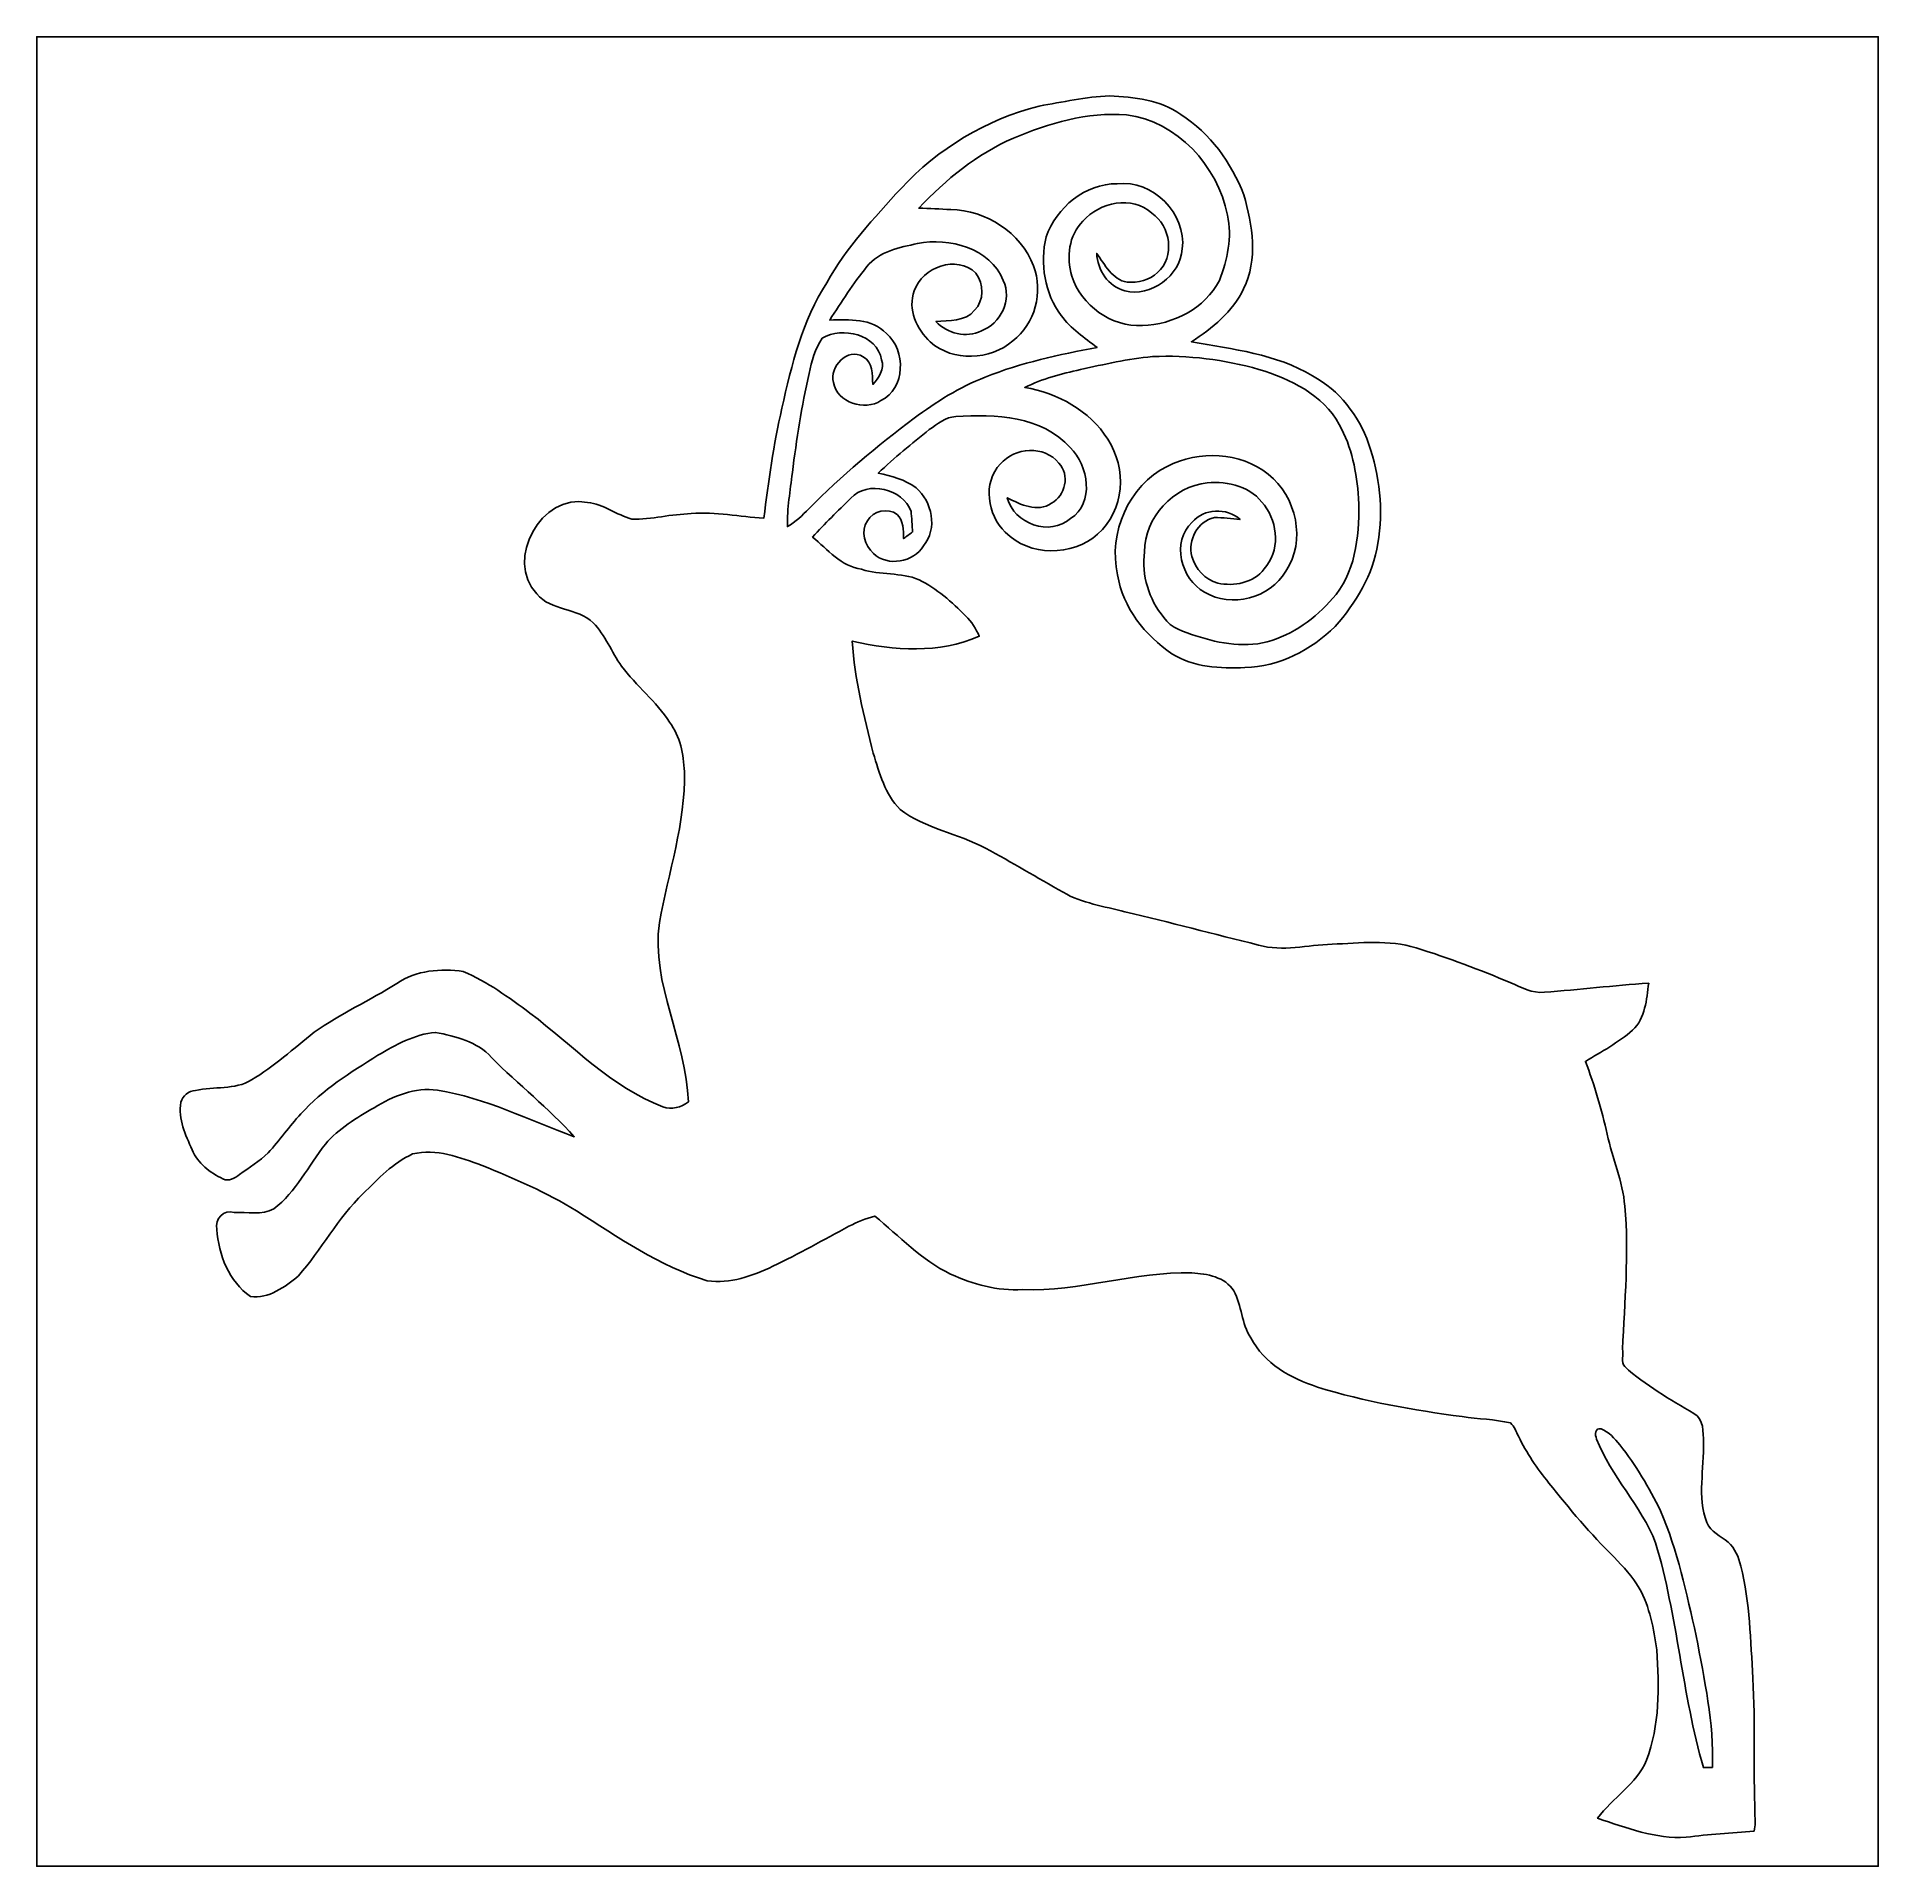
# Model space of a CAD drawing. Header units: centimetres. Extents: x -16.8 to 16.8, y -16.7 to 16.7.
import ezdxf

# ---------------------------------------------------------------- set-up
doc = ezdxf.new("R2010")
doc.units = ezdxf.units.CM
doc.header["$MEASUREMENT"] = 0
doc.layers.add('Layer 1', color=7, linetype='Continuous')

msp = doc.modelspace()

# ---------------------------------------------------------------- linework, layer by layer
at = {"layer": 'Layer 1', "color": 7}
for points, knots in [([(-16.77458, 16.66875), (-16.77458, 16.66875), (16.77458, 16.66875), (16.77458, 16.66875), (16.77458, 16.66875), (16.77458, 16.66875), (16.77458, -16.66875), (16.77458, -16.66875), (16.77458, -16.66875), (16.77458, -16.66875), (-16.77458, -16.66875), (-16.77458, -16.66875), (-16.77458, -16.66875), (-16.77458, -16.66875), (-16.77458, 16.66875), (-16.77458, 16.66875), (-16.77458, 16.66875), (-16.77458, 16.66875), (-16.77458, 16.66875), (-16.77458, 16.66875)], [0, 0, 0, 0, 0.16666667, 0.16666667, 0.16666667, 0.16666667, 0.33333333, 0.33333333, 0.33333333, 0.33333333, 0.5, 0.5, 0.5, 0.5, 0.66666667, 0.66666667, 0.66666667, 0.66666667, 1, 1, 1, 1]), ([(1.48766, 15.40792), (0.5267, 15.16274), (-0.35454, 14.63322), (-1.02941, 13.90615), (-1.02941, 13.90615), (-1.51624, 13.36357), (-2.03059, 12.8337), (-2.38019, 12.18777), (-2.38019, 12.18777), (-2.82434, 11.49879), (-3.02401, 10.69093), (-3.19969, 9.90071), (-3.19969, 9.90071), (-3.35386, 9.23996), (-3.43958, 8.5665), (-3.52884, 7.89446), (-3.52884, 7.89446), (-3.96946, 7.92057), (-4.40619, 8.02005), (-4.84964, 7.97913), (-4.84964, 7.97913), (-5.21406, 7.97172), (-5.57107, 7.87259), (-5.93584, 7.87788), (-5.93584, 7.87788), (-6.21206, 7.95831), (-6.44701, 8.15446), (-6.74053, 8.18515), (-6.74053, 8.18515), (-7.58472, 8.35131), (-8.25218, 7.14234), (-7.66551, 6.51545), (-7.66551, 6.51545), (-7.40234, 6.20324), (-6.92714, 6.27168), (-6.63857, 5.99122), (-6.63857, 5.99122), (-6.41632, 5.76368), (-6.30449, 5.45712), (-6.12105, 5.20136), (-6.12105, 5.20136), (-5.85188, 4.84011), (-5.48781, 4.55895), (-5.24439, 4.17689), (-5.24439, 4.17689), (-5.05284, 3.91936), (-4.98828, 3.59339), (-4.97664, 3.27872), (-4.97664, 3.27872), (-4.95265, 2.33892), (-5.26909, 1.44216), (-5.43101, 0.52776), (-5.43101, 0.52776), (-5.58694, -0.60466), (-4.93642, -1.62701), (-4.90361, -2.74038), (-4.90361, -2.74038), (-5.0359, -2.84057), (-5.207, -2.89031), (-5.36787, -2.82893), (-5.36787, -2.82893), (-6.30731, -2.47368), (-7.00299, -1.71556), (-7.78933, -1.12289), (-7.78933, -1.12289), (-8.17457, -0.84138), (-8.56156, -0.54892), (-9.0043, -0.36336), (-9.0043, -0.36336), (-9.40964, -0.30833), (-9.86578, -0.33937), (-10.21292, -0.58103), (-10.21292, -0.58103), (-10.70681, -0.89323), (-11.24338, -1.13489), (-11.72175, -1.47249), (-11.72175, -1.47249), (-12.09569, -1.76953), (-12.44988, -2.09621), (-12.86298, -2.33962), (-12.86298, -2.33962), (-13.16743, -2.52871), (-13.54702, -2.45463), (-13.88145, -2.53153), (-13.88145, -2.53153), (-14.00634, -2.53753), (-14.11887, -2.62925), (-14.15027, -2.74849), (-14.15027, -2.74849), (-14.19966, -3.05364), (-14.06666, -3.34222), (-13.94601, -3.61315), (-13.94601, -3.61315), (-13.84441, -3.86186), (-13.61828, -4.02978), (-13.38404, -4.14338), (-13.38404, -4.14338), (-13.27644, -4.20088), (-13.16955, -4.12186), (-13.081, -4.06541), (-13.081, -4.06541), (-12.90532, -3.93594), (-12.71764, -3.81988), (-12.55995, -3.66818), (-12.55995, -3.66818), (-12.35216, -3.43958), (-12.17507, -3.18488), (-11.96269, -2.96016), (-11.96269, -2.96016), (-11.56935, -2.51707), (-11.05747, -2.20592), (-10.56146, -1.89195), (-10.56146, -1.89195), (-10.23655, -1.70004), (-9.89506, -1.50707), (-9.51054, -1.47602), (-9.51054, -1.47602), (-9.14576, -1.54446), (-8.74854, -1.64112), (-8.49101, -1.92899), (-8.49101, -1.92899), (-8.00453, -2.42711), (-7.44538, -2.85256), (-6.98394, -3.37467), (-6.98394, -3.37467), (-7.80768, -3.07834), (-8.59966, -2.66488), (-9.47349, -2.5273), (-9.47349, -2.5273), (-9.88907, -2.46874), (-10.28277, -2.63701), (-10.62919, -2.84621), (-10.62919, -2.84621), (-10.94952, -3.03071), (-11.27443, -3.22615), (-11.51749, -3.51014), (-11.51749, -3.51014), (-11.82688, -3.90525), (-12.04771, -4.38185), (-12.45658, -4.69018), (-12.45658, -4.69018), (-12.67636, -4.81083), (-12.94059, -4.74204), (-13.1766, -4.75756), (-13.1766, -4.75756), (-13.36816, -4.68595), (-13.54102, -4.88103), (-13.4941, -5.06342), (-13.4941, -5.06342), (-13.46694, -5.52274), (-13.27326, -6.01698), (-12.88309, -6.28615), (-12.88309, -6.28615), (-12.55113, -6.33659), (-12.25162, -6.10799), (-12.00856, -5.91326), (-12.00856, -5.91326), (-11.59016, -5.43384), (-11.29136, -4.85458), (-10.82922, -4.41113), (-10.82922, -4.41113), (-10.55158, -4.14514), (-10.28418, -3.8481), (-9.92752, -3.69006), (-9.92752, -3.69006), (-9.49819, -3.58599), (-9.06286, -3.75038), (-8.6614, -3.8989), (-8.6614, -3.8989), (-8.0712, -4.1335), (-7.48947, -4.39667), (-6.94373, -4.72299), (-6.94373, -4.72299), (-6.18525, -5.20771), (-5.4289, -5.73405), (-4.55965, -6.00146), (-4.55965, -6.00146), (-4.14408, -6.06284), (-3.73415, -5.91185), (-3.36409, -5.73617), (-3.36409, -5.73617), (-2.89348, -5.50968), (-2.43734, -5.25568), (-1.97838, -5.00768), (-1.97838, -5.00768), (-1.82986, -4.92619), (-1.67005, -4.86728), (-1.50707, -4.82177), (-1.50707, -4.82177), (-1.05974, -5.18901), (-0.6544, -5.62257), (-0.12629, -5.87834), (-0.12629, -5.87834), (0.28081, -6.06778), (0.72919, -6.18843), (1.18181, -6.16091), (1.18181, -6.16091), (2.22426, -6.20077), (3.22968, -5.8293), (4.27037, -5.85823), (4.27037, -5.85823), (4.5466, -5.87269), (4.87433, -5.92878), (5.03379, -6.18384), (5.03379, -6.18384), (5.18301, -6.45125), (5.17243, -6.77968), (5.34247, -7.03968), (5.34247, -7.03968), (5.58835, -7.50958), (6.06954, -7.78051), (6.55814, -7.93644), (6.55814, -7.93644), (7.41574, -8.20737), (8.3058, -8.35484), (9.1948, -8.4769), (9.1948, -8.4769), (9.48831, -8.52029), (9.78747, -8.52452), (10.0771, -8.59155), (10.0771, -8.59155), (10.14765, -8.6554), (10.17799, -8.75065), (10.22174, -8.8332), (10.22174, -8.8332), (10.36391, -9.14259), (10.56358, -9.42058), (10.77419, -9.68657), (10.77419, -9.68657), (11.14884, -10.15541), (11.53513, -10.61685), (11.96234, -11.03912), (11.96234, -11.03912), (12.13485, -11.20916), (12.29325, -11.39437), (12.42236, -11.60039), (12.42236, -11.60039), (12.61251, -11.94576), (12.6873, -12.34158), (12.74057, -12.72822), (12.74057, -12.72822), (12.79102, -13.39991), (12.79172, -14.09947), (12.55395, -14.73906), (12.55395, -14.73906), (12.37192, -15.17756), (11.93518, -15.42274), (11.66248, -15.79668), (11.66248, -15.79668), (12.18565, -15.96566), (12.71764, -16.17768), (13.2775, -16.14276), (13.2775, -16.14276), (13.68813, -16.08561), (14.10194, -16.06303), (14.51434, -16.02881), (14.51434, -16.02881), (14.54115, -15.92686), (14.53092, -15.82067), (14.52915, -15.71696), (14.52915, -15.71696), (14.49917, -14.89322), (14.54009, -14.06842), (14.49176, -13.24539), (14.49176, -13.24539), (14.45013, -12.56101), (14.43849, -11.8685), (14.26986, -11.19999), (14.26986, -11.19999), (14.23529, -11.03842), (14.16614, -10.87473), (14.04338, -10.76149), (14.04338, -10.76149), (13.90474, -10.65318), (13.72235, -10.57804), (13.65215, -10.40483), (13.65215, -10.40483), (13.47223, -9.93563), (13.60734, -9.42904), (13.59217, -8.94186), (13.59217, -8.94186), (13.58829, -8.76441), (13.59782, -8.51853), (13.41755, -8.4201), (13.41755, -8.4201), (12.98293, -8.15763), (12.53278, -7.90998), (12.15707, -7.56426), (12.15707, -7.56426), (12.07629, -7.48524), (12.14473, -7.33672), (12.11827, -7.24994), (12.11827, -7.24994), (12.15249, -6.38034), (12.23786, -5.50827), (12.15813, -4.63868), (12.15813, -4.63868), (12.1218, -4.18747), (11.93165, -3.76978), (11.83816, -3.33093), (11.83816, -3.33093), (11.73586, -2.87937), (11.60604, -2.43381), (11.43952, -2.00201), (11.43952, -2.00201), (11.73445, -1.82563), (12.0396, -1.65982), (12.30101, -1.43475), (12.30101, -1.43475), (12.53666, -1.21109), (12.55148, -0.87701), (12.59311, -0.57785), (12.59311, -0.57785), (11.95881, -0.61771), (11.32805, -0.69709), (10.69446, -0.74119), (10.69446, -0.74119), (10.47291, -0.76694), (10.27818, -0.6537), (10.08274, -0.57256), (10.08274, -0.57256), (9.51759, -0.33267), (8.94221, -0.11536), (8.35589, 0.06668), (8.35589, 0.06668), (7.86095, 0.22013), (7.33319, 0.15522), (6.82484, 0.13229), (6.82484, 0.13229), (6.37893, 0.11959), (5.9249, -0.00847), (5.48464, 0.11818), (5.48464, 0.11818), (4.67254, 0.31574), (3.86503, 0.53199), (3.05117, 0.72249), (3.05117, 0.72249), (2.67159, 0.82691), (2.26907, 0.87771), (1.9237, 1.07915), (1.9237, 1.07915), (1.45133, 1.34585), (0.98601, 1.62489), (0.51047, 1.8856), (0.51047, 1.8856), (0.00423, 2.14736), (-0.58491, 2.24084), (-1.04704, 2.58727), (-1.04704, 2.58727), (-1.31763, 2.86385), (-1.4224, 3.25332), (-1.53635, 3.61209), (-1.53635, 3.61209), (-1.70498, 4.28413), (-1.87431, 4.96288), (-1.91664, 5.65644), (-1.91664, 5.65644), (-1.15711, 5.48252), (-0.33161, 5.42431), (0.39723, 5.74534), (0.39723, 5.74534), (0.3362, 5.88045), (0.25823, 6.00922), (0.15169, 6.11329), (0.15169, 6.11329), (-0.10231, 6.3687), (-0.37747, 6.61282), (-0.70132, 6.7758), (-0.70132, 6.7758), (-1.03188, 6.91621), (-1.40829, 6.84953), (-1.74766, 6.96595), (-1.74766, 6.96595), (-2.12196, 7.01746), (-2.36502, 7.32896), (-2.6416, 7.55156), (-2.6416, 7.55156), (-2.419, 7.79745), (-2.18158, 8.02852), (-1.94416, 8.25923), (-1.94416, 8.25923), (-1.6383, 8.59296), (-0.9966, 8.43386), (-0.8442, 8.0204), (-0.8442, 8.0204), (-0.83749, 7.92692), (-0.82374, 7.73994), (-0.81703, 7.64646), (-0.81703, 7.64646), (-0.87277, 7.60589), (-0.92781, 7.56497), (-0.98284, 7.52404), (-0.98284, 7.52404), (-0.98601, 7.67503), (-0.98002, 7.85389), (-1.10208, 7.96431), (-1.10208, 7.96431), (-1.26471, 8.09202), (-1.54129, 8.03099), (-1.63971, 7.84895), (-1.63971, 7.84895), (-1.77412, 7.66445), (-1.69016, 7.39563), (-1.53282, 7.25135), (-1.53282, 7.25135), (-1.27176, 7.00828), (-0.80151, 7.0933), (-0.61807, 7.39105), (-0.61807, 7.39105), (-0.36089, 7.70008), (-0.45967, 8.20244), (-0.75494, 8.4522), (-0.75494, 8.4522), (-0.95779, 8.60143), (-1.20156, 8.66457), (-1.44321, 8.71643), (-1.44321, 8.71643), (-1.15217, 9.00218), (-0.8322, 9.25654), (-0.51364, 9.51054), (-0.51364, 9.51054), (-0.36654, 9.61108), (-0.21943, 9.74337), (-0.0321, 9.7469), (-0.0321, 9.7469), (0.68862, 9.79876), (1.53529, 9.76136), (2.05528, 9.18175), (2.05528, 9.18175), (2.38901, 8.85437), (2.49696, 8.17527), (2.06093, 7.88811), (2.06093, 7.88811), (1.68416, 7.56179), (1.02517, 7.78933), (0.90664, 8.26841), (0.90664, 8.26841), (1.14759, 8.14211), (1.45486, 7.99818), (1.71097, 8.16751), (1.71097, 8.16751), (1.96427, 8.30262), (2.05493, 8.68927), (1.84467, 8.90058), (1.84467, 8.90058), (1.58785, 9.22655), (1.03752, 9.19268), (0.78176, 8.884), (0.78176, 8.884), (0.45191, 8.54569), (0.54398, 7.95196), (0.87136, 7.64434), (0.87136, 7.64434), (1.30916, 7.19349), (2.08915, 7.19384), (2.55376, 7.60589), (2.55376, 7.60589), (3.04518, 8.03099), (3.08751, 8.80886), (2.73861, 9.33415), (2.73861, 9.33415), (2.41088, 9.86226), (1.82421, 10.17058), (1.22555, 10.2803), (1.22555, 10.2803), (1.54623, 10.43587), (1.89265, 10.52724), (2.23943, 10.6045), (2.23943, 10.6045), (2.673, 10.69904), (3.10656, 10.80347), (3.55, 10.84051), (3.55, 10.84051), (4.20405, 10.87332), (4.86128, 10.78406), (5.49134, 10.60873), (5.49134, 10.60873), (6.06037, 10.43481), (6.65903, 10.14942), (6.95572, 9.60332), (6.95572, 9.60332), (7.18608, 9.19586), (7.27287, 8.72349), (7.30744, 8.26135), (7.30744, 8.26135), (7.32614, 7.65916), (7.28133, 7.00405), (6.89716, 6.50769), (6.89716, 6.50769), (6.59201, 6.13234), (6.1916, 5.81907), (5.72805, 5.66737), (5.72805, 5.66737), (5.27614, 5.52097), (4.78614, 5.61093), (4.34516, 5.75098), (4.34516, 5.75098), (4.13561, 5.82683), (3.88796, 5.88469), (3.76026, 6.08753), (3.76026, 6.08753), (3.48156, 6.41667), (3.35315, 6.85659), (3.40642, 7.28416), (3.40642, 7.28416), (3.4103, 7.91281), (3.93171, 8.47055), (4.55154, 8.54322), (4.55154, 8.54322), (4.93113, 8.57603), (5.36716, 8.46455), (5.59153, 8.13082), (5.59153, 8.13082), (5.84376, 7.80097), (5.87939, 7.29121), (5.58659, 6.97265), (5.58659, 6.97265), (5.39679, 6.71654), (5.03696, 6.64845), (4.74027, 6.71371), (4.74027, 6.71371), (4.51132, 6.77651), (4.33493, 6.97618), (4.26861, 7.20019), (4.26861, 7.20019), (4.19171, 7.493), (4.37621, 7.84296), (4.6796, 7.90857), (4.6796, 7.90857), (4.83588, 7.90751), (4.99322, 7.89199), (5.14914, 7.87541), (5.14914, 7.87541), (4.90291, 8.08884), (4.48839, 8.08073), (4.27637, 7.82355), (4.27637, 7.82355), (3.89467, 7.46548), (4.06753, 6.78462), (4.5018, 6.55002), (4.5018, 6.55002), (4.98546, 6.25016), (5.70054, 6.43749), (5.98029, 6.93103), (5.98029, 6.93103), (6.3567, 7.48136), (6.17679, 8.29416), (5.66279, 8.69668), (5.66279, 8.69668), (5.14985, 9.10943), (4.39808, 9.13306), (3.82164, 8.84061), (3.82164, 8.84061), (3.1182, 8.49066), (2.74214, 7.62423), (2.91677, 6.86611), (2.91677, 6.86611), (3.00955, 6.26463), (3.41701, 5.76192), (3.90807, 5.42608), (3.90807, 5.42608), (4.29966, 5.17737), (4.7879, 5.15267), (5.23804, 5.17525), (5.23804, 5.17525), (5.85682, 5.19289), (6.44878, 5.49063), (6.88164, 5.9242), (6.88164, 5.9242), (7.25805, 6.35247), (7.57026, 6.86611), (7.66127, 7.43726), (7.66127, 7.43726), (7.76005, 8.0451), (7.69338, 8.67481), (7.49124, 9.25477), (7.49124, 9.25477), (7.31167, 9.76983), (6.95219, 10.22632), (6.46994, 10.48985), (6.46994, 10.48985), (5.80284, 10.89448), (5.01438, 10.97245), (4.26332, 11.11038), (4.26332, 11.11038), (4.64044, 11.36086), (5.01509, 11.65401), (5.21159, 12.07488), (5.21159, 12.07488), (5.47899, 12.6111), (5.37351, 13.23728), (5.21794, 13.78938), (5.21794, 13.78938), (4.99075, 14.37428), (4.6041, 14.91121), (4.0707, 15.25235), (4.0707, 15.25235), (3.6957, 15.52504), (3.21627, 15.56667), (2.76931, 15.59242), (2.76931, 15.59242), (2.3368, 15.57479), (1.91311, 15.47918), (1.48766, 15.40792)], [0, 0, 0, 0, 0.00657895, 0.00657895, 0.00657895, 0.00657895, 0.01315789, 0.01315789, 0.01315789, 0.01315789, 0.01973684, 0.01973684, 0.01973684, 0.01973684, 0.02631579, 0.02631579, 0.02631579, 0.02631579, 0.03289474, 0.03289474, 0.03289474, 0.03289474, 0.03947368, 0.03947368, 0.03947368, 0.03947368, 0.04605263, 0.04605263, 0.04605263, 0.04605263, 0.05263158, 0.05263158, 0.05263158, 0.05263158, 0.05921053, 0.05921053, 0.05921053, 0.05921053, 0.06578947, 0.06578947, 0.06578947, 0.06578947, 0.07236842, 0.07236842, 0.07236842, 0.07236842, 0.07894737, 0.07894737, 0.07894737, 0.07894737, 0.08552632, 0.08552632, 0.08552632, 0.08552632, 0.09210526, 0.09210526, 0.09210526, 0.09210526, 0.09868421, 0.09868421, 0.09868421, 0.09868421, 0.10526316, 0.10526316, 0.10526316, 0.10526316, 0.11184211, 0.11184211, 0.11184211, 0.11184211, 0.11842105, 0.11842105, 0.11842105, 0.11842105, 0.125, 0.125, 0.125, 0.125, 0.13157895, 0.13157895, 0.13157895, 0.13157895, 0.13815789, 0.13815789, 0.13815789, 0.13815789, 0.14473684, 0.14473684, 0.14473684, 0.14473684, 0.15131579, 0.15131579, 0.15131579, 0.15131579, 0.15789474, 0.15789474, 0.15789474, 0.15789474, 0.16447368, 0.16447368, 0.16447368, 0.16447368, 0.17105263, 0.17105263, 0.17105263, 0.17105263, 0.17763158, 0.17763158, 0.17763158, 0.17763158, 0.18421053, 0.18421053, 0.18421053, 0.18421053, 0.19078947, 0.19078947, 0.19078947, 0.19078947, 0.19736842, 0.19736842, 0.19736842, 0.19736842, 0.20394737, 0.20394737, 0.20394737, 0.20394737, 0.21052632, 0.21052632, 0.21052632, 0.21052632, 0.21710526, 0.21710526, 0.21710526, 0.21710526, 0.22368421, 0.22368421, 0.22368421, 0.22368421, 0.23026316, 0.23026316, 0.23026316, 0.23026316, 0.23684211, 0.23684211, 0.23684211, 0.23684211, 0.24342105, 0.24342105, 0.24342105, 0.24342105, 0.25, 0.25, 0.25, 0.25, 0.25657895, 0.25657895, 0.25657895, 0.25657895, 0.26315789, 0.26315789, 0.26315789, 0.26315789, 0.26973684, 0.26973684, 0.26973684, 0.26973684, 0.27631579, 0.27631579, 0.27631579, 0.27631579, 0.28289474, 0.28289474, 0.28289474, 0.28289474, 0.28947368, 0.28947368, 0.28947368, 0.28947368, 0.29605263, 0.29605263, 0.29605263, 0.29605263, 0.30263158, 0.30263158, 0.30263158, 0.30263158, 0.30921053, 0.30921053, 0.30921053, 0.30921053, 0.31578947, 0.31578947, 0.31578947, 0.31578947, 0.32236842, 0.32236842, 0.32236842, 0.32236842, 0.32894737, 0.32894737, 0.32894737, 0.32894737, 0.33552632, 0.33552632, 0.33552632, 0.33552632, 0.34210526, 0.34210526, 0.34210526, 0.34210526, 0.34868421, 0.34868421, 0.34868421, 0.34868421, 0.35526316, 0.35526316, 0.35526316, 0.35526316, 0.36184211, 0.36184211, 0.36184211, 0.36184211, 0.36842105, 0.36842105, 0.36842105, 0.36842105, 0.375, 0.375, 0.375, 0.375, 0.38157895, 0.38157895, 0.38157895, 0.38157895, 0.38815789, 0.38815789, 0.38815789, 0.38815789, 0.39473684, 0.39473684, 0.39473684, 0.39473684, 0.40131579, 0.40131579, 0.40131579, 0.40131579, 0.40789474, 0.40789474, 0.40789474, 0.40789474, 0.41447368, 0.41447368, 0.41447368, 0.41447368, 0.42105263, 0.42105263, 0.42105263, 0.42105263, 0.42763158, 0.42763158, 0.42763158, 0.42763158, 0.43421053, 0.43421053, 0.43421053, 0.43421053, 0.44078947, 0.44078947, 0.44078947, 0.44078947, 0.44736842, 0.44736842, 0.44736842, 0.44736842, 0.45394737, 0.45394737, 0.45394737, 0.45394737, 0.46052632, 0.46052632, 0.46052632, 0.46052632, 0.46710526, 0.46710526, 0.46710526, 0.46710526, 0.47368421, 0.47368421, 0.47368421, 0.47368421, 0.48026316, 0.48026316, 0.48026316, 0.48026316, 0.48684211, 0.48684211, 0.48684211, 0.48684211, 0.49342105, 0.49342105, 0.49342105, 0.49342105, 0.5, 0.5, 0.5, 0.5, 0.50657895, 0.50657895, 0.50657895, 0.50657895, 0.51315789, 0.51315789, 0.51315789, 0.51315789, 0.51973684, 0.51973684, 0.51973684, 0.51973684, 0.52631579, 0.52631579, 0.52631579, 0.52631579, 0.53289474, 0.53289474, 0.53289474, 0.53289474, 0.53947368, 0.53947368, 0.53947368, 0.53947368, 0.54605263, 0.54605263, 0.54605263, 0.54605263, 0.55263158, 0.55263158, 0.55263158, 0.55263158, 0.55921053, 0.55921053, 0.55921053, 0.55921053, 0.56578947, 0.56578947, 0.56578947, 0.56578947, 0.57236842, 0.57236842, 0.57236842, 0.57236842, 0.57894737, 0.57894737, 0.57894737, 0.57894737, 0.58552632, 0.58552632, 0.58552632, 0.58552632, 0.59210526, 0.59210526, 0.59210526, 0.59210526, 0.59868421, 0.59868421, 0.59868421, 0.59868421, 0.60526316, 0.60526316, 0.60526316, 0.60526316, 0.61184211, 0.61184211, 0.61184211, 0.61184211, 0.61842105, 0.61842105, 0.61842105, 0.61842105, 0.625, 0.625, 0.625, 0.625, 0.63157895, 0.63157895, 0.63157895, 0.63157895, 0.63815789, 0.63815789, 0.63815789, 0.63815789, 0.64473684, 0.64473684, 0.64473684, 0.64473684, 0.65131579, 0.65131579, 0.65131579, 0.65131579, 0.65789474, 0.65789474, 0.65789474, 0.65789474, 0.66447368, 0.66447368, 0.66447368, 0.66447368, 0.67105263, 0.67105263, 0.67105263, 0.67105263, 0.67763158, 0.67763158, 0.67763158, 0.67763158, 0.68421053, 0.68421053, 0.68421053, 0.68421053, 0.69078947, 0.69078947, 0.69078947, 0.69078947, 0.69736842, 0.69736842, 0.69736842, 0.69736842, 0.70394737, 0.70394737, 0.70394737, 0.70394737, 0.71052632, 0.71052632, 0.71052632, 0.71052632, 0.71710526, 0.71710526, 0.71710526, 0.71710526, 0.72368421, 0.72368421, 0.72368421, 0.72368421, 0.73026316, 0.73026316, 0.73026316, 0.73026316, 0.73684211, 0.73684211, 0.73684211, 0.73684211, 0.74342105, 0.74342105, 0.74342105, 0.74342105, 0.75, 0.75, 0.75, 0.75, 0.75657895, 0.75657895, 0.75657895, 0.75657895, 0.76315789, 0.76315789, 0.76315789, 0.76315789, 0.76973684, 0.76973684, 0.76973684, 0.76973684, 0.77631579, 0.77631579, 0.77631579, 0.77631579, 0.78289474, 0.78289474, 0.78289474, 0.78289474, 0.78947368, 0.78947368, 0.78947368, 0.78947368, 0.79605263, 0.79605263, 0.79605263, 0.79605263, 0.80263158, 0.80263158, 0.80263158, 0.80263158, 0.80921053, 0.80921053, 0.80921053, 0.80921053, 0.81578947, 0.81578947, 0.81578947, 0.81578947, 0.82236842, 0.82236842, 0.82236842, 0.82236842, 0.82894737, 0.82894737, 0.82894737, 0.82894737, 0.83552632, 0.83552632, 0.83552632, 0.83552632, 0.84210526, 0.84210526, 0.84210526, 0.84210526, 0.84868421, 0.84868421, 0.84868421, 0.84868421, 0.85526316, 0.85526316, 0.85526316, 0.85526316, 0.86184211, 0.86184211, 0.86184211, 0.86184211, 0.86842105, 0.86842105, 0.86842105, 0.86842105, 0.875, 0.875, 0.875, 0.875, 0.88157895, 0.88157895, 0.88157895, 0.88157895, 0.88815789, 0.88815789, 0.88815789, 0.88815789, 0.89473684, 0.89473684, 0.89473684, 0.89473684, 0.90131579, 0.90131579, 0.90131579, 0.90131579, 0.90789474, 0.90789474, 0.90789474, 0.90789474, 0.91447368, 0.91447368, 0.91447368, 0.91447368, 0.92105263, 0.92105263, 0.92105263, 0.92105263, 0.92763158, 0.92763158, 0.92763158, 0.92763158, 0.93421053, 0.93421053, 0.93421053, 0.93421053, 0.94078947, 0.94078947, 0.94078947, 0.94078947, 0.94736842, 0.94736842, 0.94736842, 0.94736842, 0.95394737, 0.95394737, 0.95394737, 0.95394737, 0.96052632, 0.96052632, 0.96052632, 0.96052632, 0.96710526, 0.96710526, 0.96710526, 0.96710526, 0.97368421, 0.97368421, 0.97368421, 0.97368421, 0.98026316, 0.98026316, 0.98026316, 0.98026316, 0.98684211, 0.98684211, 0.98684211, 0.98684211, 1, 1, 1, 1]), ([(1.01812, 14.82019), (1.66511, 15.09783), (2.36467, 15.30315), (3.07622, 15.2467), (3.07622, 15.2467), (4.00156, 15.13134), (4.74486, 14.31502), (4.91807, 13.41931), (4.91807, 13.41931), (5.01121, 13.0175), (4.91384, 12.6051), (4.77449, 12.22763), (4.77449, 12.22763), (4.50674, 11.72245), (3.92994, 11.42153), (3.36903, 11.40848), (3.36903, 11.40848), (2.80247, 11.37708), (2.2539, 11.7729), (2.0828, 12.30947), (2.0828, 12.30947), (1.98508, 12.64744), (2.02248, 13.05066), (2.28565, 13.30748), (2.28565, 13.30748), (2.58339, 13.66026), (3.1817, 13.77774), (3.54365, 13.45636), (3.54365, 13.45636), (3.88267, 13.22387), (3.96769, 12.65661), (3.64278, 12.37333), (3.64278, 12.37333), (3.50414, 12.22798), (3.28401, 12.18671), (3.09174, 12.19588), (3.09174, 12.19588), (2.8194, 12.24633), (2.68358, 12.51585), (2.53682, 12.72258), (2.53682, 12.72258), (2.5467, 12.41778), (2.74602, 12.11968), (3.04694, 12.04136), (3.04694, 12.04136), (3.52742, 11.91542), (4.05342, 12.31512), (4.09575, 12.80231), (4.09575, 12.80231), (4.17618, 13.44648), (3.55776, 14.06984), (2.91006, 13.99081), (2.91006, 13.99081), (2.32657, 13.99575), (1.80164, 13.56148), (1.61431, 13.02385), (1.61431, 13.02385), (1.50389, 12.53807), (1.58256, 11.99197), (1.88877, 11.58946), (1.88877, 11.58946), (2.06234, 11.34851), (2.31528, 11.18764), (2.54423, 11.00561), (2.54423, 11.00561), (1.85173, 10.88037), (1.15958, 10.72938), (0.50447, 10.46656), (0.50447, 10.46656), (0.03281, 10.293), (-0.38664, 10.00866), (-0.79163, 9.71726), (-0.79163, 9.71726), (-1.46897, 9.21526), (-2.11102, 8.66563), (-2.70686, 8.06909), (-2.70686, 8.06909), (-2.82716, 7.94949), (-2.95028, 7.82955), (-3.0988, 7.74453), (-3.0988, 7.74453), (-3.1055, 8.07402), (-3.048, 8.40034), (-3.00849, 8.72631), (-3.00849, 8.72631), (-2.93229, 9.33238), (-2.83916, 9.93669), (-2.7051, 10.53289), (-2.7051, 10.53289), (-2.65183, 10.75549), (-2.60279, 10.98903), (-2.46274, 11.17635), (-2.46274, 11.17635), (-2.09621, 11.39437), (-1.47144, 11.24867), (-1.38183, 10.78336), (-1.38183, 10.78336), (-1.32997, 10.61544), (-1.42875, 10.45139), (-1.54234, 10.33498), (-1.54234, 10.33498), (-1.56069, 10.51489), (-1.53247, 10.73609), (-1.7212, 10.83698), (-1.7212, 10.83698), (-2.00554, 11.01972), (-2.33751, 10.65212), (-2.25919, 10.36673), (-2.25919, 10.36673), (-2.19639, 9.99702), (-1.68839, 9.84885), (-1.39418, 10.03829), (-1.39418, 10.03829), (-0.95003, 10.26125), (-0.93133, 10.95551), (-1.2954, 11.26314), (-1.2954, 11.26314), (-1.55998, 11.54783), (-1.97485, 11.5122), (-2.32904, 11.50796), (-2.32904, 11.50796), (-2.11067, 11.83711), (-1.90183, 12.17507), (-1.64994, 12.48022), (-1.64994, 12.48022), (-1.43369, 12.76103), (-1.05234, 12.827), (-0.72884, 12.90355), (-0.72884, 12.90355), (-0.14852, 13.01432), (0.59196, 12.82347), (0.83291, 12.22728), (0.83291, 12.22728), (0.99871, 11.88297), (0.79022, 11.43529), (0.43427, 11.31323), (0.43427, 11.31323), (0.16087, 11.16824), (-0.18415, 11.26208), (-0.39299, 11.47833), (-0.39299, 11.47833), (-0.15311, 11.50514), (0.13899, 11.47621), (0.30939, 11.68506), (0.30939, 11.68506), (0.48789, 11.86039), (0.48577, 12.17119), (0.33232, 12.36239), (0.33232, 12.36239), (-0.01446, 12.70317), (-0.64241, 12.47175), (-0.78846, 12.04172), (-0.78846, 12.04172), (-0.91087, 11.70623), (-0.74401, 11.34004), (-0.49706, 11.10827), (-0.49706, 11.10827), (-0.08114, 10.74067), (0.59372, 10.77419), (1.00789, 11.12732), (1.00789, 11.12732), (1.41464, 11.43988), (1.56739, 12.01843), (1.3843, 12.49539), (1.3843, 12.49539), (1.15535, 13.10146), (0.51788, 13.51139), (-0.12383, 13.51986), (-0.12383, 13.51986), (-0.31785, 13.53114), (-0.51153, 13.53996), (-0.7052, 13.54631), (-0.7052, 13.54631), (-0.21414, 14.06913), (0.35525, 14.53374), (1.01812, 14.82019)], [0, 0, 0, 0, 0.02222222, 0.02222222, 0.02222222, 0.02222222, 0.04444444, 0.04444444, 0.04444444, 0.04444444, 0.06666667, 0.06666667, 0.06666667, 0.06666667, 0.08888889, 0.08888889, 0.08888889, 0.08888889, 0.11111111, 0.11111111, 0.11111111, 0.11111111, 0.13333333, 0.13333333, 0.13333333, 0.13333333, 0.15555556, 0.15555556, 0.15555556, 0.15555556, 0.17777778, 0.17777778, 0.17777778, 0.17777778, 0.2, 0.2, 0.2, 0.2, 0.22222222, 0.22222222, 0.22222222, 0.22222222, 0.24444444, 0.24444444, 0.24444444, 0.24444444, 0.26666667, 0.26666667, 0.26666667, 0.26666667, 0.28888889, 0.28888889, 0.28888889, 0.28888889, 0.31111111, 0.31111111, 0.31111111, 0.31111111, 0.33333333, 0.33333333, 0.33333333, 0.33333333, 0.35555556, 0.35555556, 0.35555556, 0.35555556, 0.37777778, 0.37777778, 0.37777778, 0.37777778, 0.4, 0.4, 0.4, 0.4, 0.42222222, 0.42222222, 0.42222222, 0.42222222, 0.44444444, 0.44444444, 0.44444444, 0.44444444, 0.46666667, 0.46666667, 0.46666667, 0.46666667, 0.48888889, 0.48888889, 0.48888889, 0.48888889, 0.51111111, 0.51111111, 0.51111111, 0.51111111, 0.53333333, 0.53333333, 0.53333333, 0.53333333, 0.55555556, 0.55555556, 0.55555556, 0.55555556, 0.57777778, 0.57777778, 0.57777778, 0.57777778, 0.6, 0.6, 0.6, 0.6, 0.62222222, 0.62222222, 0.62222222, 0.62222222, 0.64444444, 0.64444444, 0.64444444, 0.64444444, 0.66666667, 0.66666667, 0.66666667, 0.66666667, 0.68888889, 0.68888889, 0.68888889, 0.68888889, 0.71111111, 0.71111111, 0.71111111, 0.71111111, 0.73333333, 0.73333333, 0.73333333, 0.73333333, 0.75555556, 0.75555556, 0.75555556, 0.75555556, 0.77777778, 0.77777778, 0.77777778, 0.77777778, 0.8, 0.8, 0.8, 0.8, 0.82222222, 0.82222222, 0.82222222, 0.82222222, 0.84444444, 0.84444444, 0.84444444, 0.84444444, 0.86666667, 0.86666667, 0.86666667, 0.86666667, 0.88888889, 0.88888889, 0.88888889, 0.88888889, 0.91111111, 0.91111111, 0.91111111, 0.91111111, 0.93333333, 0.93333333, 0.93333333, 0.93333333, 0.95555556, 0.95555556, 0.95555556, 0.95555556, 1, 1, 1, 1]), ([(11.64484, -8.88506), (11.61027, -8.80639), (11.60815, -8.67622), (11.72845, -8.69703), (11.72845, -8.69703), (11.86639, -8.75206), (11.97116, -8.88012), (12.06994, -8.99195), (12.06994, -8.99195), (12.35745, -9.36378), (12.60263, -9.76842), (12.80901, -10.19069), (12.80901, -10.19069), (13.12192, -10.91918), (13.28455, -11.69987), (13.45847, -12.47069), (13.45847, -12.47069), (13.60699, -13.26197), (13.78409, -14.0589), (13.75516, -14.86888), (13.75516, -14.86888), (13.70012, -14.86923), (13.64544, -14.86994), (13.59112, -14.87135), (13.59112, -14.87135), (13.20165, -13.52762), (13.11875, -12.11615), (12.71976, -10.77489), (12.71976, -10.77489), (12.45517, -10.09403), (11.90766, -9.56627), (11.64484, -8.88506)], [0, 0, 0, 0, 0.11111111, 0.11111111, 0.11111111, 0.11111111, 0.22222222, 0.22222222, 0.22222222, 0.22222222, 0.33333333, 0.33333333, 0.33333333, 0.33333333, 0.44444444, 0.44444444, 0.44444444, 0.44444444, 0.55555556, 0.55555556, 0.55555556, 0.55555556, 0.66666667, 0.66666667, 0.66666667, 0.66666667, 0.77777778, 0.77777778, 0.77777778, 0.77777778, 1, 1, 1, 1])]:
    msp.add_open_spline(points, degree=3, knots=knots, dxfattribs=at)
at = {"layer": 'Layer 1', "color": 253}
for points, knots in [([(1.48766, 15.40792), (1.91311, 15.47918), (2.3368, 15.57479), (2.76931, 15.59242), (2.76931, 15.59242), (3.21627, 15.56667), (3.6957, 15.52504), (4.0707, 15.25235), (4.0707, 15.25235), (4.6041, 14.91121), (4.99075, 14.37428), (5.21794, 13.78938), (5.21794, 13.78938), (5.37351, 13.23728), (5.47899, 12.6111), (5.21159, 12.07488), (5.21159, 12.07488), (5.01509, 11.65401), (4.64044, 11.36086), (4.26332, 11.11038), (4.26332, 11.11038), (5.01438, 10.97245), (5.80284, 10.89448), (6.46994, 10.48985), (6.46994, 10.48985), (6.95219, 10.22632), (7.31167, 9.76983), (7.49124, 9.25477), (7.49124, 9.25477), (7.69338, 8.67481), (7.76005, 8.0451), (7.66127, 7.43726), (7.66127, 7.43726), (7.57026, 6.86611), (7.25805, 6.35247), (6.88164, 5.9242), (6.88164, 5.9242), (6.44878, 5.49063), (5.85682, 5.19289), (5.23804, 5.17525), (5.23804, 5.17525), (4.7879, 5.15267), (4.29966, 5.17737), (3.90807, 5.42608), (3.90807, 5.42608), (3.41701, 5.76192), (3.00955, 6.26463), (2.91677, 6.86611), (2.91677, 6.86611), (2.74214, 7.62423), (3.1182, 8.49066), (3.82164, 8.84061), (3.82164, 8.84061), (4.39808, 9.13306), (5.14985, 9.10943), (5.66279, 8.69668), (5.66279, 8.69668), (6.17679, 8.29416), (6.3567, 7.48136), (5.98029, 6.93103), (5.98029, 6.93103), (5.70054, 6.43749), (4.98546, 6.25016), (4.5018, 6.55002), (4.5018, 6.55002), (4.06753, 6.78462), (3.89467, 7.46548), (4.27637, 7.82355), (4.27637, 7.82355), (4.48839, 8.08073), (4.90291, 8.08884), (5.14914, 7.87541), (5.14914, 7.87541), (4.99322, 7.89199), (4.83588, 7.90751), (4.6796, 7.90857), (4.6796, 7.90857), (4.37621, 7.84296), (4.19171, 7.493), (4.26861, 7.20019), (4.26861, 7.20019), (4.33493, 6.97618), (4.51132, 6.77651), (4.74027, 6.71371), (4.74027, 6.71371), (5.03696, 6.64845), (5.39679, 6.71654), (5.58659, 6.97265), (5.58659, 6.97265), (5.87939, 7.29121), (5.84376, 7.80097), (5.59153, 8.13082), (5.59153, 8.13082), (5.36716, 8.46455), (4.93113, 8.57603), (4.55154, 8.54322), (4.55154, 8.54322), (3.93171, 8.47055), (3.4103, 7.91281), (3.40642, 7.28416), (3.40642, 7.28416), (3.35315, 6.85659), (3.48156, 6.41667), (3.76026, 6.08753), (3.76026, 6.08753), (3.88796, 5.88469), (4.13561, 5.82683), (4.34516, 5.75098), (4.34516, 5.75098), (4.78614, 5.61093), (5.27614, 5.52097), (5.72805, 5.66737), (5.72805, 5.66737), (6.1916, 5.81907), (6.59201, 6.13234), (6.89716, 6.50769), (6.89716, 6.50769), (7.28133, 7.00405), (7.32614, 7.65916), (7.30744, 8.26135), (7.30744, 8.26135), (7.27287, 8.72349), (7.18608, 9.19586), (6.95572, 9.60332), (6.95572, 9.60332), (6.65903, 10.14942), (6.06037, 10.43481), (5.49134, 10.60873), (5.49134, 10.60873), (4.86128, 10.78406), (4.20405, 10.87332), (3.55, 10.84051), (3.55, 10.84051), (3.10656, 10.80347), (2.673, 10.69904), (2.23943, 10.6045), (2.23943, 10.6045), (1.89265, 10.52724), (1.54623, 10.43587), (1.22555, 10.2803), (1.22555, 10.2803), (1.82421, 10.17058), (2.41088, 9.86226), (2.73861, 9.33415), (2.73861, 9.33415), (3.08751, 8.80886), (3.04518, 8.03099), (2.55376, 7.60589), (2.55376, 7.60589), (2.08915, 7.19384), (1.30916, 7.19349), (0.87136, 7.64434), (0.87136, 7.64434), (0.54398, 7.95196), (0.45191, 8.54569), (0.78176, 8.884), (0.78176, 8.884), (1.03752, 9.19268), (1.58785, 9.22655), (1.84467, 8.90058), (1.84467, 8.90058), (2.05493, 8.68927), (1.96427, 8.30262), (1.71097, 8.16751), (1.71097, 8.16751), (1.45486, 7.99818), (1.14759, 8.14211), (0.90664, 8.26841), (0.90664, 8.26841), (1.02517, 7.78933), (1.68416, 7.56179), (2.06093, 7.88811), (2.06093, 7.88811), (2.49696, 8.17527), (2.38901, 8.85437), (2.05528, 9.18175), (2.05528, 9.18175), (1.53529, 9.76136), (0.68862, 9.79876), (-0.0321, 9.7469), (-0.0321, 9.7469), (-0.21943, 9.74337), (-0.36654, 9.61108), (-0.51364, 9.51054), (-0.51364, 9.51054), (-0.8322, 9.25654), (-1.15217, 9.00218), (-1.44321, 8.71643), (-1.44321, 8.71643), (-1.20156, 8.66457), (-0.95779, 8.60143), (-0.75494, 8.4522), (-0.75494, 8.4522), (-0.45967, 8.20244), (-0.36089, 7.70008), (-0.61807, 7.39105), (-0.61807, 7.39105), (-0.80151, 7.0933), (-1.27176, 7.00828), (-1.53282, 7.25135), (-1.53282, 7.25135), (-1.69016, 7.39563), (-1.77412, 7.66445), (-1.63971, 7.84895), (-1.63971, 7.84895), (-1.54129, 8.03099), (-1.26471, 8.09202), (-1.10208, 7.96431), (-1.10208, 7.96431), (-0.98002, 7.85389), (-0.98601, 7.67503), (-0.98284, 7.52404), (-0.98284, 7.52404), (-0.92781, 7.56497), (-0.87277, 7.60589), (-0.81703, 7.64646), (-0.81703, 7.64646), (-0.82374, 7.73994), (-0.83749, 7.92692), (-0.8442, 8.0204), (-0.8442, 8.0204), (-0.9966, 8.43386), (-1.6383, 8.59296), (-1.94416, 8.25923), (-1.94416, 8.25923), (-2.18158, 8.02852), (-2.419, 7.79745), (-2.6416, 7.55156), (-2.6416, 7.55156), (-2.36502, 7.32896), (-2.12196, 7.01746), (-1.74766, 6.96595), (-1.74766, 6.96595), (-1.40829, 6.84953), (-1.03188, 6.91621), (-0.70132, 6.7758), (-0.70132, 6.7758), (-0.37747, 6.61282), (-0.10231, 6.3687), (0.15169, 6.11329), (0.15169, 6.11329), (0.25823, 6.00922), (0.3362, 5.88045), (0.39723, 5.74534), (0.39723, 5.74534), (-0.33161, 5.42431), (-1.15711, 5.48252), (-1.91664, 5.65644), (-1.91664, 5.65644), (-1.87431, 4.96288), (-1.70498, 4.28413), (-1.53635, 3.61209), (-1.53635, 3.61209), (-1.4224, 3.25332), (-1.31763, 2.86385), (-1.04704, 2.58727), (-1.04704, 2.58727), (-0.58491, 2.24084), (0.00423, 2.14736), (0.51047, 1.8856), (0.51047, 1.8856), (0.98601, 1.62489), (1.45133, 1.34585), (1.9237, 1.07915), (1.9237, 1.07915), (2.26907, 0.87771), (2.67159, 0.82691), (3.05117, 0.72249), (3.05117, 0.72249), (3.86503, 0.53199), (4.67254, 0.31574), (5.48464, 0.11818), (5.48464, 0.11818), (5.9249, -0.00847), (6.37893, 0.11959), (6.82484, 0.13229), (6.82484, 0.13229), (7.33319, 0.15522), (7.86095, 0.22013), (8.35589, 0.06668), (8.35589, 0.06668), (8.94221, -0.11536), (9.51759, -0.33267), (10.08274, -0.57256), (10.08274, -0.57256), (10.27818, -0.6537), (10.47291, -0.76694), (10.69446, -0.74119), (10.69446, -0.74119), (11.32805, -0.69709), (11.95881, -0.61771), (12.59311, -0.57785), (12.59311, -0.57785), (12.55148, -0.87701), (12.53666, -1.21109), (12.30101, -1.43475), (12.30101, -1.43475), (12.0396, -1.65982), (11.73445, -1.82563), (11.43952, -2.00201), (11.43952, -2.00201), (11.60604, -2.43381), (11.73586, -2.87937), (11.83816, -3.33093), (11.83816, -3.33093), (11.93165, -3.76978), (12.1218, -4.18747), (12.15813, -4.63868), (12.15813, -4.63868), (12.23786, -5.50827), (12.15249, -6.38034), (12.11827, -7.24994), (12.11827, -7.24994), (12.14473, -7.33672), (12.07629, -7.48524), (12.15707, -7.56426), (12.15707, -7.56426), (12.53278, -7.90998), (12.98293, -8.15763), (13.41755, -8.4201), (13.41755, -8.4201), (13.59782, -8.51853), (13.58829, -8.76441), (13.59217, -8.94186), (13.59217, -8.94186), (13.60734, -9.42904), (13.47223, -9.93563), (13.65215, -10.40483), (13.65215, -10.40483), (13.72235, -10.57804), (13.90474, -10.65318), (14.04338, -10.76149), (14.04338, -10.76149), (14.16614, -10.87473), (14.23529, -11.03842), (14.26986, -11.19999), (14.26986, -11.19999), (14.43849, -11.8685), (14.45013, -12.56101), (14.49176, -13.24539), (14.49176, -13.24539), (14.54009, -14.06842), (14.49917, -14.89322), (14.52915, -15.71696), (14.52915, -15.71696), (14.53092, -15.82067), (14.54115, -15.92686), (14.51434, -16.02881), (14.51434, -16.02881), (14.10194, -16.06303), (13.68813, -16.08561), (13.2775, -16.14276), (13.2775, -16.14276), (12.71764, -16.17768), (12.18565, -15.96566), (11.66248, -15.79668), (11.66248, -15.79668), (11.93518, -15.42274), (12.37192, -15.17756), (12.55395, -14.73906), (12.55395, -14.73906), (12.79172, -14.09947), (12.79102, -13.39991), (12.74057, -12.72822), (12.74057, -12.72822), (12.6873, -12.34158), (12.61251, -11.94576), (12.42236, -11.60039), (12.42236, -11.60039), (12.29325, -11.39437), (12.13485, -11.20916), (11.96234, -11.03912), (11.96234, -11.03912), (11.53513, -10.61685), (11.14884, -10.15541), (10.77419, -9.68657), (10.77419, -9.68657), (10.56358, -9.42058), (10.36391, -9.14259), (10.22174, -8.8332), (10.22174, -8.8332), (10.17799, -8.75065), (10.14765, -8.6554), (10.0771, -8.59155), (10.0771, -8.59155), (9.78747, -8.52452), (9.48831, -8.52029), (9.1948, -8.4769), (9.1948, -8.4769), (8.3058, -8.35484), (7.41574, -8.20737), (6.55814, -7.93644), (6.55814, -7.93644), (6.06954, -7.78051), (5.58835, -7.50958), (5.34247, -7.03968), (5.34247, -7.03968), (5.17243, -6.77968), (5.18301, -6.45125), (5.03379, -6.18384), (5.03379, -6.18384), (4.87433, -5.92878), (4.5466, -5.87269), (4.27037, -5.85823), (4.27037, -5.85823), (3.22968, -5.8293), (2.22426, -6.20077), (1.18181, -6.16091), (1.18181, -6.16091), (0.72919, -6.18843), (0.28081, -6.06778), (-0.12629, -5.87834), (-0.12629, -5.87834), (-0.6544, -5.62257), (-1.05974, -5.18901), (-1.50707, -4.82177), (-1.50707, -4.82177), (-1.67005, -4.86728), (-1.82986, -4.92619), (-1.97838, -5.00768), (-1.97838, -5.00768), (-2.43734, -5.25568), (-2.89348, -5.50968), (-3.36409, -5.73617), (-3.36409, -5.73617), (-3.73415, -5.91185), (-4.14408, -6.06284), (-4.55965, -6.00146), (-4.55965, -6.00146), (-5.4289, -5.73405), (-6.18525, -5.20771), (-6.94373, -4.72299), (-6.94373, -4.72299), (-7.48947, -4.39667), (-8.0712, -4.1335), (-8.6614, -3.8989), (-8.6614, -3.8989), (-9.06286, -3.75038), (-9.49819, -3.58599), (-9.92752, -3.69006), (-9.92752, -3.69006), (-10.28418, -3.8481), (-10.55158, -4.14514), (-10.82922, -4.41113), (-10.82922, -4.41113), (-11.29136, -4.85458), (-11.59016, -5.43384), (-12.00856, -5.91326), (-12.00856, -5.91326), (-12.25162, -6.10799), (-12.55113, -6.33659), (-12.88309, -6.28615), (-12.88309, -6.28615), (-13.27326, -6.01698), (-13.46694, -5.52274), (-13.4941, -5.06342), (-13.4941, -5.06342), (-13.54102, -4.88103), (-13.36816, -4.68595), (-13.1766, -4.75756), (-13.1766, -4.75756), (-12.94059, -4.74204), (-12.67636, -4.81083), (-12.45658, -4.69018), (-12.45658, -4.69018), (-12.04771, -4.38185), (-11.82688, -3.90525), (-11.51749, -3.51014), (-11.51749, -3.51014), (-11.27443, -3.22615), (-10.94952, -3.03071), (-10.62919, -2.84621), (-10.62919, -2.84621), (-10.28277, -2.63701), (-9.88907, -2.46874), (-9.47349, -2.5273), (-9.47349, -2.5273), (-8.59966, -2.66488), (-7.80768, -3.07834), (-6.98394, -3.37467), (-6.98394, -3.37467), (-7.44538, -2.85256), (-8.00453, -2.42711), (-8.49101, -1.92899), (-8.49101, -1.92899), (-8.74854, -1.64112), (-9.14576, -1.54446), (-9.51054, -1.47602), (-9.51054, -1.47602), (-9.89506, -1.50707), (-10.23655, -1.70004), (-10.56146, -1.89195), (-10.56146, -1.89195), (-11.05747, -2.20592), (-11.56935, -2.51707), (-11.96269, -2.96016), (-11.96269, -2.96016), (-12.17507, -3.18488), (-12.35216, -3.43958), (-12.55995, -3.66818), (-12.55995, -3.66818), (-12.71764, -3.81988), (-12.90532, -3.93594), (-13.081, -4.06541), (-13.081, -4.06541), (-13.16955, -4.12186), (-13.27644, -4.20088), (-13.38404, -4.14338), (-13.38404, -4.14338), (-13.61828, -4.02978), (-13.84441, -3.86186), (-13.94601, -3.61315), (-13.94601, -3.61315), (-14.06666, -3.34222), (-14.19966, -3.05364), (-14.15027, -2.74849), (-14.15027, -2.74849), (-14.11887, -2.62925), (-14.00634, -2.53753), (-13.88145, -2.53153), (-13.88145, -2.53153), (-13.54702, -2.45463), (-13.16743, -2.52871), (-12.86298, -2.33962), (-12.86298, -2.33962), (-12.44988, -2.09621), (-12.09569, -1.76953), (-11.72175, -1.47249), (-11.72175, -1.47249), (-11.24338, -1.13489), (-10.70681, -0.89323), (-10.21292, -0.58103), (-10.21292, -0.58103), (-9.86578, -0.33937), (-9.40964, -0.30833), (-9.0043, -0.36336), (-9.0043, -0.36336), (-8.56156, -0.54892), (-8.17457, -0.84138), (-7.78933, -1.12289), (-7.78933, -1.12289), (-7.00299, -1.71556), (-6.30731, -2.47368), (-5.36787, -2.82893), (-5.36787, -2.82893), (-5.207, -2.89031), (-5.0359, -2.84057), (-4.90361, -2.74038), (-4.90361, -2.74038), (-4.93642, -1.62701), (-5.58694, -0.60466), (-5.43101, 0.52776), (-5.43101, 0.52776), (-5.26909, 1.44216), (-4.95265, 2.33892), (-4.97664, 3.27872), (-4.97664, 3.27872), (-4.98828, 3.59339), (-5.05284, 3.91936), (-5.24439, 4.17689), (-5.24439, 4.17689), (-5.48781, 4.55895), (-5.85188, 4.84011), (-6.12105, 5.20136), (-6.12105, 5.20136), (-6.30449, 5.45712), (-6.41632, 5.76368), (-6.63857, 5.99122), (-6.63857, 5.99122), (-6.92714, 6.27168), (-7.40234, 6.20324), (-7.66551, 6.51545), (-7.66551, 6.51545), (-8.25218, 7.14234), (-7.58472, 8.35131), (-6.74053, 8.18515), (-6.74053, 8.18515), (-6.44701, 8.15446), (-6.21206, 7.95831), (-5.93584, 7.87788), (-5.93584, 7.87788), (-5.57107, 7.87259), (-5.21406, 7.97172), (-4.84964, 7.97913), (-4.84964, 7.97913), (-4.40619, 8.02005), (-3.96946, 7.92057), (-3.52884, 7.89446), (-3.52884, 7.89446), (-3.43958, 8.5665), (-3.35386, 9.23996), (-3.19969, 9.90071), (-3.19969, 9.90071), (-3.02401, 10.69093), (-2.82434, 11.49879), (-2.38019, 12.18777), (-2.38019, 12.18777), (-2.03059, 12.8337), (-1.51624, 13.36357), (-1.02941, 13.90615), (-1.02941, 13.90615), (-0.35454, 14.63322), (0.5267, 15.16274), (1.48766, 15.40792), (1.48766, 15.40792), (1.48766, 15.40792), (1.48766, 15.40792), (1.48766, 15.40792)], [0, 0, 0, 0, 0.00653595, 0.00653595, 0.00653595, 0.00653595, 0.0130719, 0.0130719, 0.0130719, 0.0130719, 0.01960784, 0.01960784, 0.01960784, 0.01960784, 0.02614379, 0.02614379, 0.02614379, 0.02614379, 0.03267974, 0.03267974, 0.03267974, 0.03267974, 0.03921569, 0.03921569, 0.03921569, 0.03921569, 0.04575163, 0.04575163, 0.04575163, 0.04575163, 0.05228758, 0.05228758, 0.05228758, 0.05228758, 0.05882353, 0.05882353, 0.05882353, 0.05882353, 0.06535948, 0.06535948, 0.06535948, 0.06535948, 0.07189542, 0.07189542, 0.07189542, 0.07189542, 0.07843137, 0.07843137, 0.07843137, 0.07843137, 0.08496732, 0.08496732, 0.08496732, 0.08496732, 0.09150327, 0.09150327, 0.09150327, 0.09150327, 0.09803922, 0.09803922, 0.09803922, 0.09803922, 0.10457516, 0.10457516, 0.10457516, 0.10457516, 0.11111111, 0.11111111, 0.11111111, 0.11111111, 0.11764706, 0.11764706, 0.11764706, 0.11764706, 0.12418301, 0.12418301, 0.12418301, 0.12418301, 0.13071895, 0.13071895, 0.13071895, 0.13071895, 0.1372549, 0.1372549, 0.1372549, 0.1372549, 0.14379085, 0.14379085, 0.14379085, 0.14379085, 0.1503268, 0.1503268, 0.1503268, 0.1503268, 0.15686275, 0.15686275, 0.15686275, 0.15686275, 0.16339869, 0.16339869, 0.16339869, 0.16339869, 0.16993464, 0.16993464, 0.16993464, 0.16993464, 0.17647059, 0.17647059, 0.17647059, 0.17647059, 0.18300654, 0.18300654, 0.18300654, 0.18300654, 0.18954248, 0.18954248, 0.18954248, 0.18954248, 0.19607843, 0.19607843, 0.19607843, 0.19607843, 0.20261438, 0.20261438, 0.20261438, 0.20261438, 0.20915033, 0.20915033, 0.20915033, 0.20915033, 0.21568627, 0.21568627, 0.21568627, 0.21568627, 0.22222222, 0.22222222, 0.22222222, 0.22222222, 0.22875817, 0.22875817, 0.22875817, 0.22875817, 0.23529412, 0.23529412, 0.23529412, 0.23529412, 0.24183007, 0.24183007, 0.24183007, 0.24183007, 0.24836601, 0.24836601, 0.24836601, 0.24836601, 0.25490196, 0.25490196, 0.25490196, 0.25490196, 0.26143791, 0.26143791, 0.26143791, 0.26143791, 0.26797386, 0.26797386, 0.26797386, 0.26797386, 0.2745098, 0.2745098, 0.2745098, 0.2745098, 0.28104575, 0.28104575, 0.28104575, 0.28104575, 0.2875817, 0.2875817, 0.2875817, 0.2875817, 0.29411765, 0.29411765, 0.29411765, 0.29411765, 0.30065359, 0.30065359, 0.30065359, 0.30065359, 0.30718954, 0.30718954, 0.30718954, 0.30718954, 0.31372549, 0.31372549, 0.31372549, 0.31372549, 0.32026144, 0.32026144, 0.32026144, 0.32026144, 0.32679739, 0.32679739, 0.32679739, 0.32679739, 0.33333333, 0.33333333, 0.33333333, 0.33333333, 0.33986928, 0.33986928, 0.33986928, 0.33986928, 0.34640523, 0.34640523, 0.34640523, 0.34640523, 0.35294118, 0.35294118, 0.35294118, 0.35294118, 0.35947712, 0.35947712, 0.35947712, 0.35947712, 0.36601307, 0.36601307, 0.36601307, 0.36601307, 0.37254902, 0.37254902, 0.37254902, 0.37254902, 0.37908497, 0.37908497, 0.37908497, 0.37908497, 0.38562092, 0.38562092, 0.38562092, 0.38562092, 0.39215686, 0.39215686, 0.39215686, 0.39215686, 0.39869281, 0.39869281, 0.39869281, 0.39869281, 0.40522876, 0.40522876, 0.40522876, 0.40522876, 0.41176471, 0.41176471, 0.41176471, 0.41176471, 0.41830065, 0.41830065, 0.41830065, 0.41830065, 0.4248366, 0.4248366, 0.4248366, 0.4248366, 0.43137255, 0.43137255, 0.43137255, 0.43137255, 0.4379085, 0.4379085, 0.4379085, 0.4379085, 0.44444444, 0.44444444, 0.44444444, 0.44444444, 0.45098039, 0.45098039, 0.45098039, 0.45098039, 0.45751634, 0.45751634, 0.45751634, 0.45751634, 0.46405229, 0.46405229, 0.46405229, 0.46405229, 0.47058824, 0.47058824, 0.47058824, 0.47058824, 0.47712418, 0.47712418, 0.47712418, 0.47712418, 0.48366013, 0.48366013, 0.48366013, 0.48366013, 0.49019608, 0.49019608, 0.49019608, 0.49019608, 0.49673203, 0.49673203, 0.49673203, 0.49673203, 0.50326797, 0.50326797, 0.50326797, 0.50326797, 0.50980392, 0.50980392, 0.50980392, 0.50980392, 0.51633987, 0.51633987, 0.51633987, 0.51633987, 0.52287582, 0.52287582, 0.52287582, 0.52287582, 0.52941176, 0.52941176, 0.52941176, 0.52941176, 0.53594771, 0.53594771, 0.53594771, 0.53594771, 0.54248366, 0.54248366, 0.54248366, 0.54248366, 0.54901961, 0.54901961, 0.54901961, 0.54901961, 0.55555556, 0.55555556, 0.55555556, 0.55555556, 0.5620915, 0.5620915, 0.5620915, 0.5620915, 0.56862745, 0.56862745, 0.56862745, 0.56862745, 0.5751634, 0.5751634, 0.5751634, 0.5751634, 0.58169935, 0.58169935, 0.58169935, 0.58169935, 0.58823529, 0.58823529, 0.58823529, 0.58823529, 0.59477124, 0.59477124, 0.59477124, 0.59477124, 0.60130719, 0.60130719, 0.60130719, 0.60130719, 0.60784314, 0.60784314, 0.60784314, 0.60784314, 0.61437908, 0.61437908, 0.61437908, 0.61437908, 0.62091503, 0.62091503, 0.62091503, 0.62091503, 0.62745098, 0.62745098, 0.62745098, 0.62745098, 0.63398693, 0.63398693, 0.63398693, 0.63398693, 0.64052288, 0.64052288, 0.64052288, 0.64052288, 0.64705882, 0.64705882, 0.64705882, 0.64705882, 0.65359477, 0.65359477, 0.65359477, 0.65359477, 0.66013072, 0.66013072, 0.66013072, 0.66013072, 0.66666667, 0.66666667, 0.66666667, 0.66666667, 0.67320261, 0.67320261, 0.67320261, 0.67320261, 0.67973856, 0.67973856, 0.67973856, 0.67973856, 0.68627451, 0.68627451, 0.68627451, 0.68627451, 0.69281046, 0.69281046, 0.69281046, 0.69281046, 0.69934641, 0.69934641, 0.69934641, 0.69934641, 0.70588235, 0.70588235, 0.70588235, 0.70588235, 0.7124183, 0.7124183, 0.7124183, 0.7124183, 0.71895425, 0.71895425, 0.71895425, 0.71895425, 0.7254902, 0.7254902, 0.7254902, 0.7254902, 0.73202614, 0.73202614, 0.73202614, 0.73202614, 0.73856209, 0.73856209, 0.73856209, 0.73856209, 0.74509804, 0.74509804, 0.74509804, 0.74509804, 0.75163399, 0.75163399, 0.75163399, 0.75163399, 0.75816993, 0.75816993, 0.75816993, 0.75816993, 0.76470588, 0.76470588, 0.76470588, 0.76470588, 0.77124183, 0.77124183, 0.77124183, 0.77124183, 0.77777778, 0.77777778, 0.77777778, 0.77777778, 0.78431373, 0.78431373, 0.78431373, 0.78431373, 0.79084967, 0.79084967, 0.79084967, 0.79084967, 0.79738562, 0.79738562, 0.79738562, 0.79738562, 0.80392157, 0.80392157, 0.80392157, 0.80392157, 0.81045752, 0.81045752, 0.81045752, 0.81045752, 0.81699346, 0.81699346, 0.81699346, 0.81699346, 0.82352941, 0.82352941, 0.82352941, 0.82352941, 0.83006536, 0.83006536, 0.83006536, 0.83006536, 0.83660131, 0.83660131, 0.83660131, 0.83660131, 0.84313725, 0.84313725, 0.84313725, 0.84313725, 0.8496732, 0.8496732, 0.8496732, 0.8496732, 0.85620915, 0.85620915, 0.85620915, 0.85620915, 0.8627451, 0.8627451, 0.8627451, 0.8627451, 0.86928105, 0.86928105, 0.86928105, 0.86928105, 0.87581699, 0.87581699, 0.87581699, 0.87581699, 0.88235294, 0.88235294, 0.88235294, 0.88235294, 0.88888889, 0.88888889, 0.88888889, 0.88888889, 0.89542484, 0.89542484, 0.89542484, 0.89542484, 0.90196078, 0.90196078, 0.90196078, 0.90196078, 0.90849673, 0.90849673, 0.90849673, 0.90849673, 0.91503268, 0.91503268, 0.91503268, 0.91503268, 0.92156863, 0.92156863, 0.92156863, 0.92156863, 0.92810458, 0.92810458, 0.92810458, 0.92810458, 0.93464052, 0.93464052, 0.93464052, 0.93464052, 0.94117647, 0.94117647, 0.94117647, 0.94117647, 0.94771242, 0.94771242, 0.94771242, 0.94771242, 0.95424837, 0.95424837, 0.95424837, 0.95424837, 0.96078431, 0.96078431, 0.96078431, 0.96078431, 0.96732026, 0.96732026, 0.96732026, 0.96732026, 0.97385621, 0.97385621, 0.97385621, 0.97385621, 0.98039216, 0.98039216, 0.98039216, 0.98039216, 0.9869281, 0.9869281, 0.9869281, 0.9869281, 1, 1, 1, 1]), ([(1.01812, 14.82019), (0.35525, 14.53374), (-0.21414, 14.06913), (-0.7052, 13.54631), (-0.7052, 13.54631), (-0.51153, 13.53996), (-0.31785, 13.53114), (-0.12383, 13.51986), (-0.12383, 13.51986), (0.51788, 13.51139), (1.15535, 13.10146), (1.3843, 12.49539), (1.3843, 12.49539), (1.56739, 12.01843), (1.41464, 11.43988), (1.00789, 11.12732), (1.00789, 11.12732), (0.59372, 10.77419), (-0.08114, 10.74067), (-0.49706, 11.10827), (-0.49706, 11.10827), (-0.74401, 11.34004), (-0.91087, 11.70623), (-0.78846, 12.04172), (-0.78846, 12.04172), (-0.64241, 12.47175), (-0.01446, 12.70317), (0.33232, 12.36239), (0.33232, 12.36239), (0.48577, 12.17119), (0.48789, 11.86039), (0.30939, 11.68506), (0.30939, 11.68506), (0.13899, 11.47621), (-0.15311, 11.50514), (-0.39299, 11.47833), (-0.39299, 11.47833), (-0.18415, 11.26208), (0.16087, 11.16824), (0.43427, 11.31323), (0.43427, 11.31323), (0.79022, 11.43529), (0.99871, 11.88297), (0.83291, 12.22728), (0.83291, 12.22728), (0.59196, 12.82347), (-0.14852, 13.01432), (-0.72884, 12.90355), (-0.72884, 12.90355), (-1.05234, 12.827), (-1.43369, 12.76103), (-1.64994, 12.48022), (-1.64994, 12.48022), (-1.90183, 12.17507), (-2.11067, 11.83711), (-2.32904, 11.50796), (-2.32904, 11.50796), (-1.97485, 11.5122), (-1.55998, 11.54783), (-1.2954, 11.26314), (-1.2954, 11.26314), (-0.93133, 10.95551), (-0.95003, 10.26125), (-1.39418, 10.03829), (-1.39418, 10.03829), (-1.68839, 9.84885), (-2.19639, 9.99702), (-2.25919, 10.36673), (-2.25919, 10.36673), (-2.33751, 10.65212), (-2.00554, 11.01972), (-1.7212, 10.83698), (-1.7212, 10.83698), (-1.53247, 10.73609), (-1.56069, 10.51489), (-1.54234, 10.33498), (-1.54234, 10.33498), (-1.42875, 10.45139), (-1.32997, 10.61544), (-1.38183, 10.78336), (-1.38183, 10.78336), (-1.47144, 11.24867), (-2.09621, 11.39437), (-2.46274, 11.17635), (-2.46274, 11.17635), (-2.60279, 10.98903), (-2.65183, 10.75549), (-2.7051, 10.53289), (-2.7051, 10.53289), (-2.83916, 9.93669), (-2.93229, 9.33238), (-3.00849, 8.72631), (-3.00849, 8.72631), (-3.048, 8.40034), (-3.1055, 8.07402), (-3.0988, 7.74453), (-3.0988, 7.74453), (-2.95028, 7.82955), (-2.82716, 7.94949), (-2.70686, 8.06909), (-2.70686, 8.06909), (-2.11102, 8.66563), (-1.46897, 9.21526), (-0.79163, 9.71726), (-0.79163, 9.71726), (-0.38664, 10.00866), (0.03281, 10.293), (0.50447, 10.46656), (0.50447, 10.46656), (1.15958, 10.72938), (1.85173, 10.88037), (2.54423, 11.00561), (2.54423, 11.00561), (2.31528, 11.18764), (2.06234, 11.34851), (1.88877, 11.58946), (1.88877, 11.58946), (1.58256, 11.99197), (1.50389, 12.53807), (1.61431, 13.02385), (1.61431, 13.02385), (1.80164, 13.56148), (2.32657, 13.99575), (2.91006, 13.99081), (2.91006, 13.99081), (3.55776, 14.06984), (4.17618, 13.44648), (4.09575, 12.80231), (4.09575, 12.80231), (4.05342, 12.31512), (3.52742, 11.91542), (3.04694, 12.04136), (3.04694, 12.04136), (2.74602, 12.11968), (2.5467, 12.41778), (2.53682, 12.72258), (2.53682, 12.72258), (2.68358, 12.51585), (2.8194, 12.24633), (3.09174, 12.19588), (3.09174, 12.19588), (3.28401, 12.18671), (3.50414, 12.22798), (3.64278, 12.37333), (3.64278, 12.37333), (3.96769, 12.65661), (3.88267, 13.22387), (3.54365, 13.45636), (3.54365, 13.45636), (3.1817, 13.77774), (2.58339, 13.66026), (2.28565, 13.30748), (2.28565, 13.30748), (2.02248, 13.05066), (1.98508, 12.64744), (2.0828, 12.30947), (2.0828, 12.30947), (2.2539, 11.7729), (2.80247, 11.37708), (3.36903, 11.40848), (3.36903, 11.40848), (3.92994, 11.42153), (4.50674, 11.72245), (4.77449, 12.22763), (4.77449, 12.22763), (4.91384, 12.6051), (5.01121, 13.0175), (4.91807, 13.41931), (4.91807, 13.41931), (4.74486, 14.31502), (4.00156, 15.13134), (3.07622, 15.2467), (3.07622, 15.2467), (2.36467, 15.30315), (1.66511, 15.09783), (1.01812, 14.82019), (1.01812, 14.82019), (1.01812, 14.82019), (1.01812, 14.82019), (1.01812, 14.82019)], [0, 0, 0, 0, 0.02173913, 0.02173913, 0.02173913, 0.02173913, 0.04347826, 0.04347826, 0.04347826, 0.04347826, 0.06521739, 0.06521739, 0.06521739, 0.06521739, 0.08695652, 0.08695652, 0.08695652, 0.08695652, 0.10869565, 0.10869565, 0.10869565, 0.10869565, 0.13043478, 0.13043478, 0.13043478, 0.13043478, 0.15217391, 0.15217391, 0.15217391, 0.15217391, 0.17391304, 0.17391304, 0.17391304, 0.17391304, 0.19565217, 0.19565217, 0.19565217, 0.19565217, 0.2173913, 0.2173913, 0.2173913, 0.2173913, 0.23913043, 0.23913043, 0.23913043, 0.23913043, 0.26086957, 0.26086957, 0.26086957, 0.26086957, 0.2826087, 0.2826087, 0.2826087, 0.2826087, 0.30434783, 0.30434783, 0.30434783, 0.30434783, 0.32608696, 0.32608696, 0.32608696, 0.32608696, 0.34782609, 0.34782609, 0.34782609, 0.34782609, 0.36956522, 0.36956522, 0.36956522, 0.36956522, 0.39130435, 0.39130435, 0.39130435, 0.39130435, 0.41304348, 0.41304348, 0.41304348, 0.41304348, 0.43478261, 0.43478261, 0.43478261, 0.43478261, 0.45652174, 0.45652174, 0.45652174, 0.45652174, 0.47826087, 0.47826087, 0.47826087, 0.47826087, 0.5, 0.5, 0.5, 0.5, 0.52173913, 0.52173913, 0.52173913, 0.52173913, 0.54347826, 0.54347826, 0.54347826, 0.54347826, 0.56521739, 0.56521739, 0.56521739, 0.56521739, 0.58695652, 0.58695652, 0.58695652, 0.58695652, 0.60869565, 0.60869565, 0.60869565, 0.60869565, 0.63043478, 0.63043478, 0.63043478, 0.63043478, 0.65217391, 0.65217391, 0.65217391, 0.65217391, 0.67391304, 0.67391304, 0.67391304, 0.67391304, 0.69565217, 0.69565217, 0.69565217, 0.69565217, 0.7173913, 0.7173913, 0.7173913, 0.7173913, 0.73913043, 0.73913043, 0.73913043, 0.73913043, 0.76086957, 0.76086957, 0.76086957, 0.76086957, 0.7826087, 0.7826087, 0.7826087, 0.7826087, 0.80434783, 0.80434783, 0.80434783, 0.80434783, 0.82608696, 0.82608696, 0.82608696, 0.82608696, 0.84782609, 0.84782609, 0.84782609, 0.84782609, 0.86956522, 0.86956522, 0.86956522, 0.86956522, 0.89130435, 0.89130435, 0.89130435, 0.89130435, 0.91304348, 0.91304348, 0.91304348, 0.91304348, 0.93478261, 0.93478261, 0.93478261, 0.93478261, 0.95652174, 0.95652174, 0.95652174, 0.95652174, 1, 1, 1, 1]), ([(11.64484, -8.88506), (11.90766, -9.56627), (12.45517, -10.09403), (12.71976, -10.77489), (12.71976, -10.77489), (13.11875, -12.11615), (13.20165, -13.52762), (13.59112, -14.87135), (13.59112, -14.87135), (13.64544, -14.86994), (13.70012, -14.86923), (13.75516, -14.86888), (13.75516, -14.86888), (13.78409, -14.0589), (13.60699, -13.26197), (13.45847, -12.47069), (13.45847, -12.47069), (13.28455, -11.69987), (13.12192, -10.91918), (12.80901, -10.19069), (12.80901, -10.19069), (12.60263, -9.76842), (12.35745, -9.36378), (12.06994, -8.99195), (12.06994, -8.99195), (11.97116, -8.88012), (11.86639, -8.75206), (11.72845, -8.69703), (11.72845, -8.69703), (11.60815, -8.67622), (11.61027, -8.80639), (11.64484, -8.88506)], [0, 0, 0, 0, 0.11111111, 0.11111111, 0.11111111, 0.11111111, 0.22222222, 0.22222222, 0.22222222, 0.22222222, 0.33333333, 0.33333333, 0.33333333, 0.33333333, 0.44444444, 0.44444444, 0.44444444, 0.44444444, 0.55555556, 0.55555556, 0.55555556, 0.55555556, 0.66666667, 0.66666667, 0.66666667, 0.66666667, 0.77777778, 0.77777778, 0.77777778, 0.77777778, 1, 1, 1, 1])]:
    msp.add_open_spline(points, degree=3, knots=knots, dxfattribs=at)

doc.saveas('drawing.dxf')
